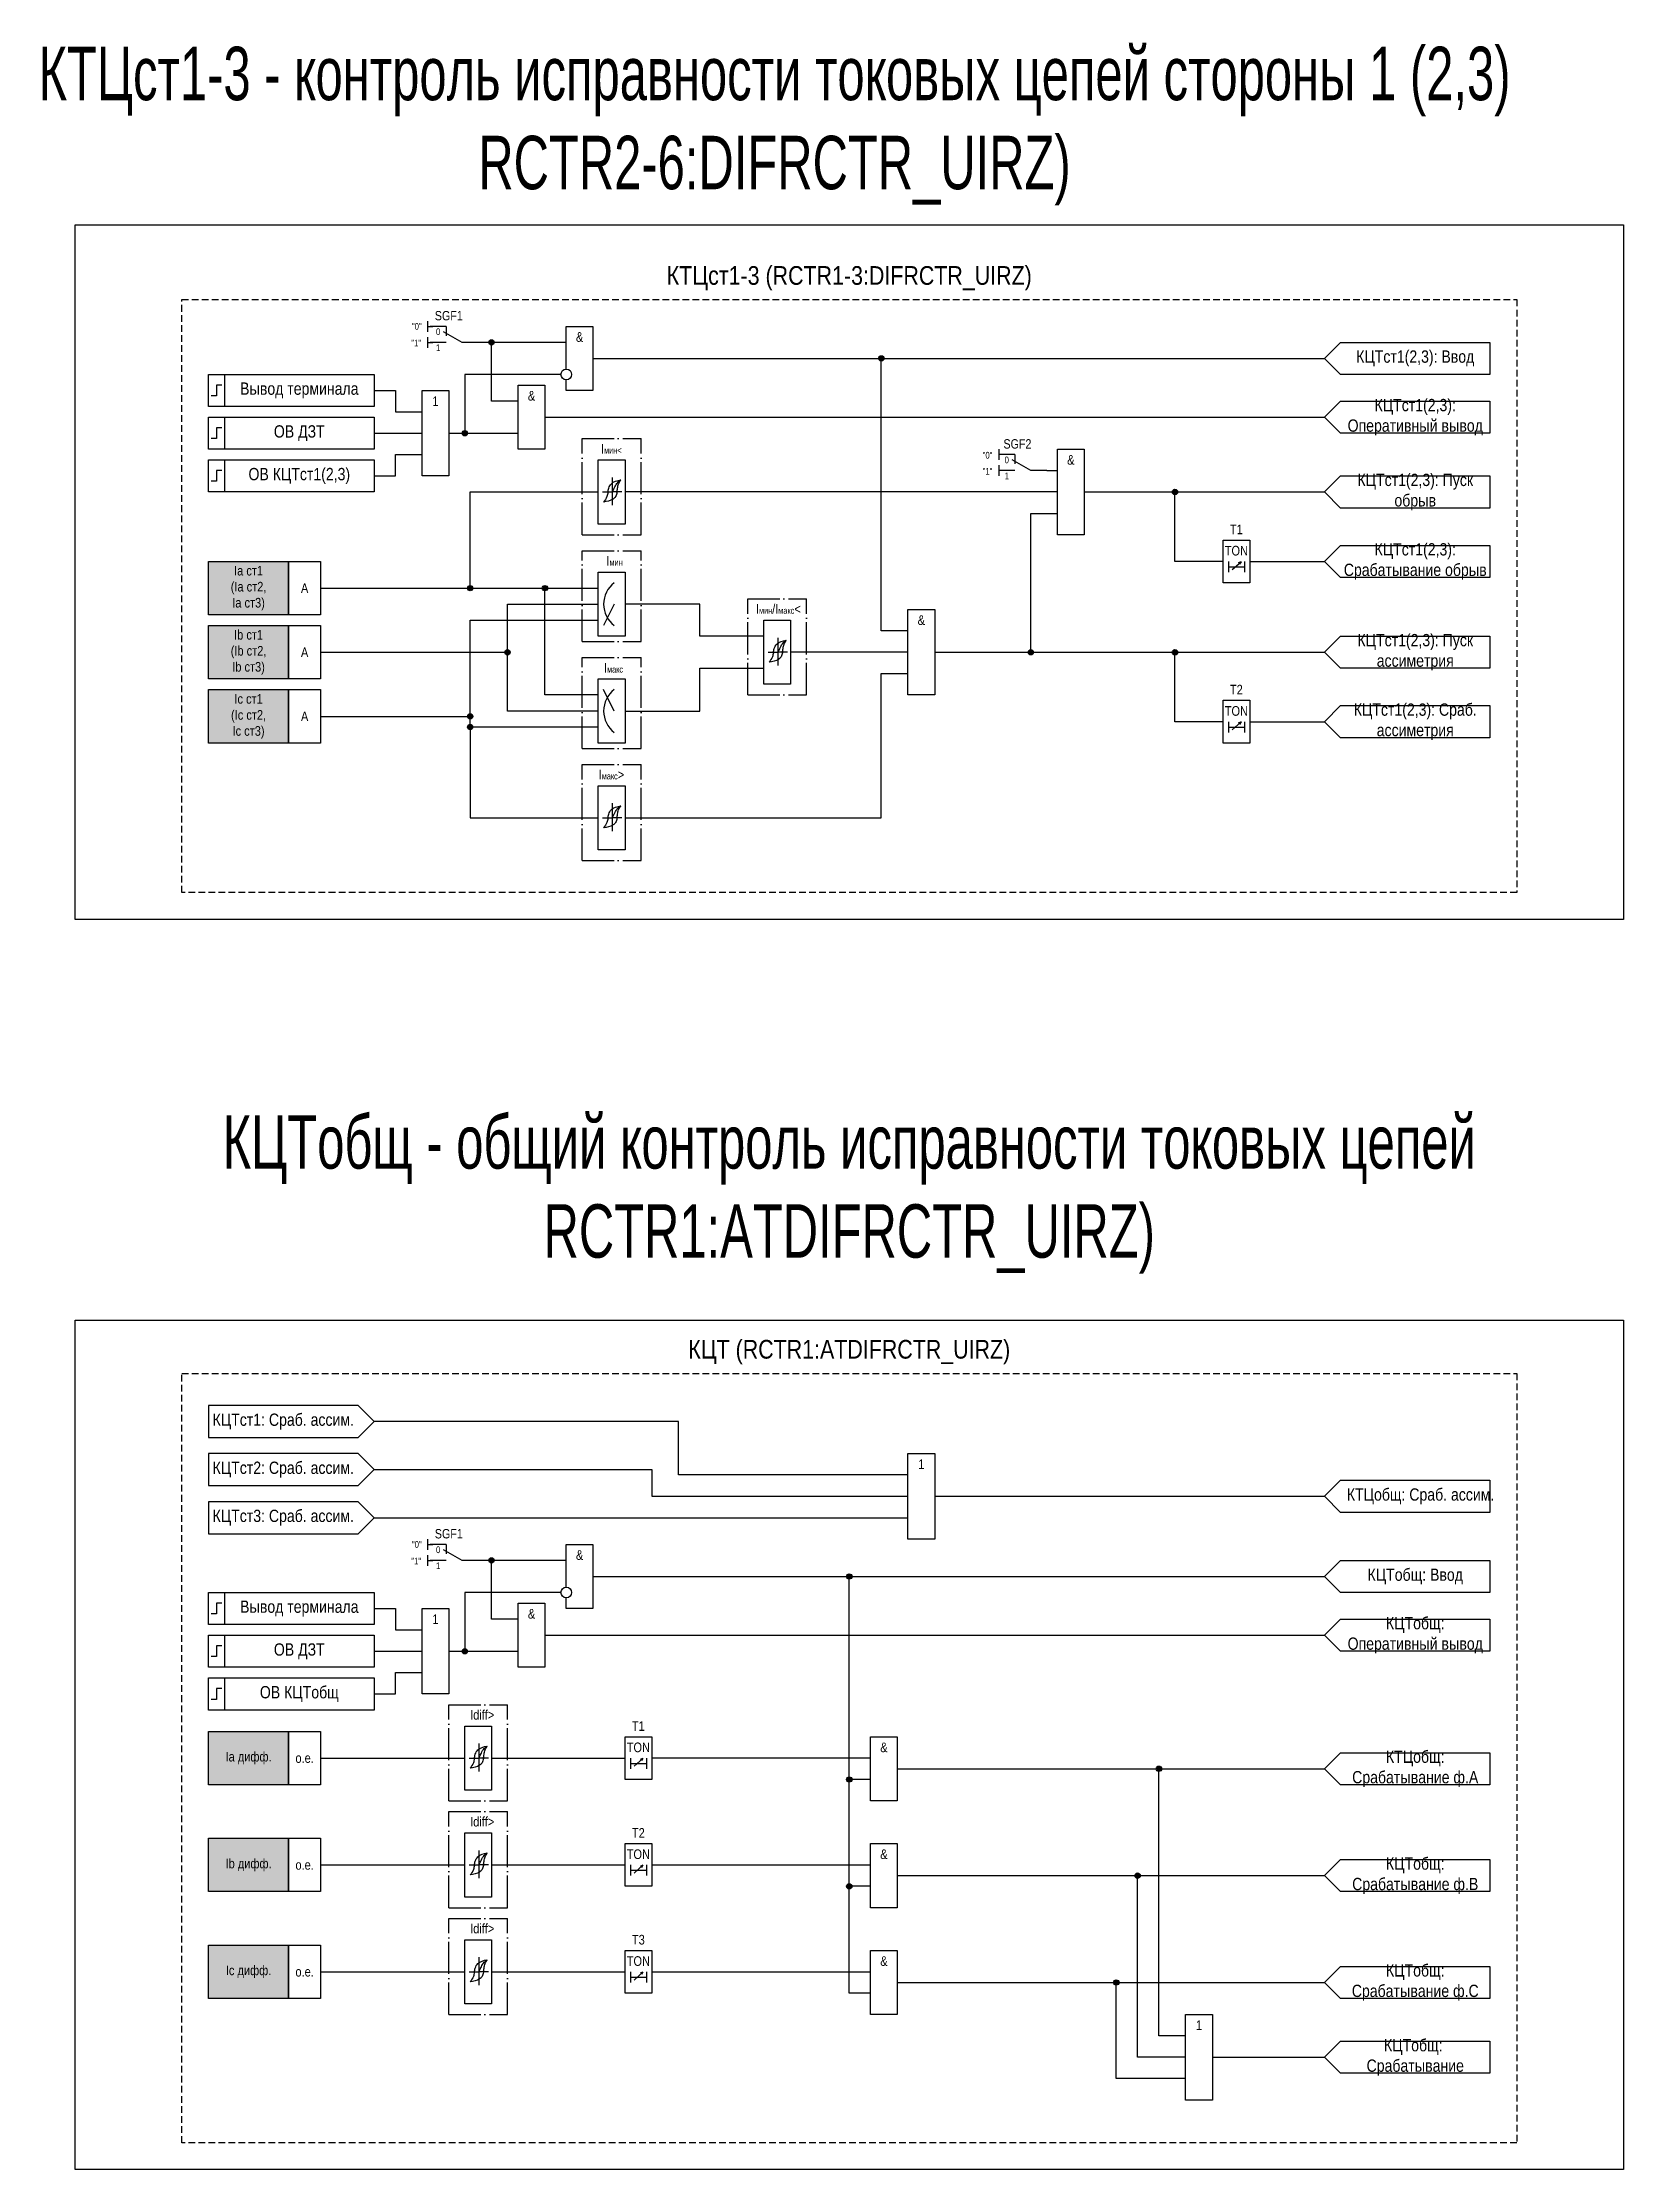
# Model space of a CAD drawing. Header units: millimetres. Extents: x -375 to 2714, y -997 to 626.
# Drawn here: x 2047.9 to 2344, y -259 to 139.1 of the extents above; entities that cross this region are included whole.
import ezdxf
from ezdxf.enums import TextEntityAlignment as Align

# ---------------------------------------------------------------- set-up
doc = ezdxf.new("R2010")
doc.units = ezdxf.units.MM
doc.linetypes.add('ACAD_ISO04W100', pattern=[30, 24, -3, 0, -3])
doc.linetypes.add('штриховая2', pattern=[0.375, 0.25, -0.125])
doc.layers.add('TEXT', color=7, linetype='Continuous', lineweight=25)
doc.layers.add('Основная', color=7, linetype='Continuous')
doc.styles.add('1.8_Gost_RD', font='ARIALN.TTF', dxfattribs={"height": 1.8})
doc.styles.add('2.5_Gost_RD', font='ARIALN.TTF', dxfattribs={"height": 2.5})
doc.styles.add('3.5_Gost_RD', font='ARIALN.TTF', dxfattribs={"height": 3.5})
doc.styles.add('Вывод', font='ARIALN.TTF', dxfattribs={"height": 2.5})
doc.styles.add('Компонент', font='ARIALN.TTF', dxfattribs={"height": 3.5})

msp = doc.modelspace()

# ---------------------------------------------------------------- texts
at = {"color": 2, "ltscale": 100, "char_height": 10, "width": 290, "attachment_point": 5, "style": '3.5_Gost_RD'}
for s, insert in [('{\\W0.8;\\C3;КТЦст1-3 - контроль исправности токовых цепей стороны 1 (2,3) RCTR2-6:DIFRCTR_UIRZ)}', (2185, 123.5)), ('{\\W0.8;\\C3;КЦТобщ - общий контроль исправности токовых цепей RCTR1:ATDIFRCTR_UIRZ)}', (2199, -76.5))]:
    msp.add_mtext(s, dxfattribs=dict(at, insert=insert))
at = {"color": 30, "ltscale": 100, "char_height": 3.5, "width": 250, "attachment_point": 5, "style": '3.5_Gost_RD'}
for s, insert in [('\\pt108.5;КТЦст1-3 (RCTR1-3:DIFRCTR_UIRZ)', (2199, 95)), ('\\pt108.5;КЦТ (RCTR1:ATDIFRCTR_UIRZ)', (2199, -106))]:
    msp.add_mtext(s, dxfattribs=dict(at, insert=insert))
at = {"ltscale": 100, "char_height": 1.25, "attachment_point": 1, "style": '3.5_Gost_RD'}
for insert in [(2117, 83.5), (2117, -144.5)]:
    msp.add_mtext_dynamic_manual_height_columns('"1"', width=2, gutter_width=17.5, heights=[0], dxfattribs=dict(at, insert=insert))
at = {"ltscale": 100, "attachment_point": 5}
for s, insert, char_height, width, style in [('Вывод терминала', (2096, 74), 2.3, 28, '2.5_Gost_RD'), ('1', (2121.5, 72), 1.8, 5, '2.5_Gost_RD'), ('T1', (2271.5, 48), 1.8, 5, '2.5_Gost_RD'), ('TON', (2271.5, 44), 1.8, 5, '2.5_Gost_RD'), ('Ia ст1\\P(Ia ст2,\\PIa ст3)', (2086.5, 37), 1.8, 15, '1.8_Gost_RD'), ('А', (2097, 37), 1.8, 6, '1.8_Gost_RD'), ('Ib ст1\\P(Ib ст2,\\PIb ст3)', (2086.5, 25), 1.8, 15, '1.8_Gost_RD'), ('А', (2097, 25), 1.8, 6, '1.8_Gost_RD'), ('Ic ст1\\P(Ic ст2,\\PIc ст3)', (2086.5, 13), 1.8, 15, '1.8_Gost_RD'), ('T2', (2271.5, 18), 1.8, 5, '2.5_Gost_RD'), ('А', (2097, 13), 1.8, 6, '1.8_Gost_RD'), ('TON', (2271.5, 14), 1.8, 5, '2.5_Gost_RD'), ('Вывод терминала', (2096, -154), 2.3, 28, '2.5_Gost_RD'), ('1', (2121.5, -156), 1.8, 5, '2.5_Gost_RD'), ('T1', (2159.5, -176), 1.8, 5, '2.5_Gost_RD'), ('TON', (2159.5, -180), 1.8, 5, '2.5_Gost_RD'), ('Ia дифф.', (2086.5, -182), 1.8, 15, '1.8_Gost_RD'), ('о.е.', (2097, -182), 1.8, 6, '1.8_Gost_RD'), ('T2', (2159.5, -196), 1.8, 5, '2.5_Gost_RD'), ('TON', (2159.5, -200), 1.8, 5, '2.5_Gost_RD'), ('Ib дифф.', (2086.5, -202), 1.8, 15, '1.8_Gost_RD'), ('о.е.', (2097, -202), 1.8, 6, '1.8_Gost_RD'), ('T3', (2159.5, -216), 1.8, 5, '2.5_Gost_RD'), ('Ic дифф.', (2086.5, -222), 1.8, 15, '1.8_Gost_RD'), ('о.е.', (2097, -222), 1.8, 6, '1.8_Gost_RD'), ('TON', (2159.5, -220), 1.8, 5, '2.5_Gost_RD')]:
    msp.add_mtext(s, dxfattribs=dict(at, insert=insert, char_height=char_height, width=width, style=style))
at = {"color": 7, "ltscale": 100, "char_height": 1.8, "attachment_point": 1, "style": '1.8_Gost_RD'}
for s, insert in [('\\pi1.52179;I{\\H0.66667x;мин}', (2152, 43)), ('\\pi1.0688;I{\\H0.66667x;макс}', (2152, 23))]:
    msp.add_mtext_dynamic_manual_height_columns(s, width=11, gutter_width=17.5, heights=[0], dxfattribs=dict(at, insert=insert))
at = {"layer": 'TEXT', "color": 0, "ltscale": 100, "char_height": 2.3, "width": 28, "attachment_point": 5, "style": '2.5_Gost_RD'}
for insert in [(2096, 66), (2096, -162)]:
    msp.add_mtext('{\\C256;ОВ ДЗТ}', dxfattribs=dict(at, insert=insert))
at = {"layer": 'Основная', "ltscale": 100, "attachment_point": 5, "style": '2.5_Gost_RD'}
for s, insert, char_height, width in [('&', (2148.5, 84), 1.8, 5), ('КЦТст1(2,3): Ввод', (2305, 80), 2.3, 28), ('&', (2139.5, 73), 1.8, 5), ('&', (2240.5, 61), 1.8, 5), ('&', (2212.5, 31), 1.8, 5), ('1', (2212.5, -127), 1.8, 5), ('&', (2148.5, -144), 1.8, 5), ('КЦТобщ: Ввод', (2305, -148), 2.3, 28), ('&', (2139.5, -155), 1.8, 5), ('&', (2205.5, -180), 1.8, 5), ('&', (2205.5, -200), 1.8, 5), ('&', (2205.5, -220), 1.8, 5), ('1', (2264.5, -232), 1.8, 5)]:
    msp.add_mtext(s, dxfattribs=dict(at, insert=insert, char_height=char_height, width=width))
at = {"layer": 'Основная', "color": 0, "ltscale": 100, "char_height": 2.3, "attachment_point": 5, "style": '2.5_Gost_RD'}
for s, insert, width in [('{\\C256;КЦТст1(2,3): Оперативный вывод}', (2305, 69), 28), ('{\\C256;ОВ КЦТст1(2,3)}', (2096, 58), 28), ('{\\C256;КЦТст1(2,3): Пуск обрыв}', (2305, 55), 28), ('{\\C256;КЦТст1(2,3): Срабатывание обрыв}', (2305, 42), 28), ('{\\C256;КЦТст1(2,3): Пуск ассиметрия}', (2305, 25), 28), ('{\\C256;КЦТст1(2,3): Сраб. ассиметрия}', (2305, 12), 28), ('{\\C256;КЦТст1: Сраб. ассим.}', (2093, -119), 28), ('{\\C256;КЦТст2: Сраб. ассим.}', (2093, -128), 28), ('{\\C256;КТЦобщ: Сраб. ассим.}', (2306, -133), 26.5083), ('{\\C256;КЦТст3: Сраб. ассим.}', (2093, -137), 28), ('{\\C256;КЦТобщ: Оперативный вывод}', (2305, -159), 28), ('{\\C256;ОВ КЦТобщ}', (2096, -170), 28), ('{\\C256;КТЦобщ: Срабатывание ф.А}', (2305, -184), 26.5083), ('{\\C256;КЦТобщ: Срабатывание ф.В}', (2305, -204), 25.2956), ('{\\C256;КЦТобщ: Срабатывание ф.С}', (2305, -224), 25.7463), ('{\\C256;КЦТобщ:  Срабатывание}', (2305, -238), 28)]:
    msp.add_mtext(s, dxfattribs=dict(at, insert=insert, width=width))
at = {"layer": 'Основная', "color": 7, "ltscale": 100, "char_height": 1.8, "attachment_point": 1, "style": '1.8_Gost_RD'}
for s, width, insert in [('\\pi1.52179;I{\\H0.66667x;мин<}', 4, (2151, 64)), ('\\pi1.52179;I{\\H0.66667x;мин\\H1.5x;/}I{\\H0.66667x;макс\\H1.5x;<}', 10, (2180, 34)), ('\\pi1.0688;I{\\H0.66667x;макс\\H1.5x;>}', 5, (2151, 3)), ('Idiff>', 4, (2128, -173)), ('Idiff>', 4, (2128, -193)), ('Idiff>', 4, (2128, -213))]:
    msp.add_mtext_dynamic_manual_height_columns(s, width=width, gutter_width=17.5, heights=[0], dxfattribs=dict(at, insert=insert))
at = {"layer": 'Основная', "ltscale": 100, "char_height": 1.25, "attachment_point": 1, "style": '3.5_Gost_RD'}
for s, insert in [('"0"', (2224, 62.5)), ('"1"', (2224, 59.5))]:
    msp.add_mtext_dynamic_manual_height_columns(s, width=2, gutter_width=17.5, heights=[0], dxfattribs=dict(at, insert=insert))

# ---------------------------------------------------------------- blocks, each defined once
blk = doc.blocks.new('*U892')
at = {"layer": 'Основная', "linetype": 'ACAD_ISO04W100', "ltscale": 0.25}
for p, q in [((0, 0), (11, 0)), ((0, -17), (0, 0)), ((11, -17), (11, 0)), ((0, -17), (11, -17))]:
    blk.add_line(p, q, dxfattribs=at)
at = {"layer": 'Основная', "style": 'Компонент'}
blk.add_attdef('ОУ', text='', height=3.5, dxfattribs=at).set_placement((11, 0), align=Align.MIDDLE_CENTER)
blk = doc.blocks.new('Точка')
at = {"ltscale": 100}
h = blk.add_hatch(color=256, dxfattribs=at)
h.dxf.hatch_style = 1
edge = h.paths.add_edge_path()
edge.add_arc((0, 0), 0.5, 0, 360)
blk.add_circle((0, 0), 0.5, dxfattribs=at)
blk = doc.blocks.new('*U898')
at = {"layer": 'Основная', "linetype": 'ACAD_ISO04W100', "ltscale": 0.25}
for p, q in [((0, 0), (11, 0)), ((0, -18), (0, 0)), ((11, -18), (11, 0)), ((0, -18), (11, -18))]:
    blk.add_line(p, q, dxfattribs=at)
at = {"layer": 'Основная', "style": 'Компонент'}
blk.add_attdef('ОУ', text='', height=3.5, dxfattribs=at).set_placement((11, 0), align=Align.MIDDLE_CENTER)
blk = doc.blocks.new('*U958')
at = {"layer": 'Основная', "color": 0}
blk.add_line((0, 0), (7, 4), dxfattribs=at)
at = {"layer": 'Основная', "ltscale": 0.35}
blk.add_line((6, 6), (6, 2.5), dxfattribs=at)
blk = doc.blocks.new('*U1016')
at = {"layer": 'Основная', "color": 0}
for p, q in [((-3, 6), (-9, 6)), ((-3, 0), (-9, 0)), ((9, 0), (3, 0))]:
    blk.add_line(p, q, dxfattribs=at)
at = {"layer": 'Основная', "ltscale": 0.25, "xscale": -1}
blk.add_blockref('*U958', (3, 0), dxfattribs=at)
at = {"layer": 'Основная'}
for tag, height, style, p in [('ОУ', 3.5, 'Компонент', (-2, 10)), ('В1', 2.5, 'Вывод', (-13, 6)), ('В2', 2.5, 'Вывод', (-6, 4)), ('В3', 2.5, 'Вывод', (-6, -2))]:
    blk.add_attdef(tag, text='', height=height, dxfattribs=dict(at, style=style)).set_placement(p, align=Align.MIDDLE_CENTER)
blk = doc.blocks.new('*U985')
at = {"layer": 'Основная', "color": 0}
for p, q in [((-3, 6), (-9, 6)), ((-3, 0), (-9, 0)), ((9, 0), (3, 0))]:
    blk.add_line(p, q, dxfattribs=at)
at = {"layer": 'Основная', "ltscale": 0.25, "xscale": -1}
blk.add_blockref('*U958', (3, 0), dxfattribs=at)
at = {"layer": 'Основная'}
for tag, height, style, p in [('ОУ', 3.5, 'Компонент', (-2, 10)), ('В1', 2.5, 'Вывод', (-14, 6)), ('В2', 2.5, 'Вывод', (-6, 4)), ('В3', 2.5, 'Вывод', (-6, -2))]:
    blk.add_attdef(tag, text='', height=height, dxfattribs=dict(at, style=style)).set_placement(p, align=Align.MIDDLE_CENTER)

# ---------------------------------------------------------------- hatches: boundary and pattern name
at = {"ltscale": 100, "true_color": 0xf7941d}
h = msp.add_hatch(color=30, dxfattribs=at)
h.dxf.hatch_style = 1
h.paths.add_polyline_path([(2079, 42), (2094, 42), (2094, 32), (2079, 32)])
h = msp.add_hatch(color=30, dxfattribs=at)
h.dxf.hatch_style = 1
h.paths.add_polyline_path([(2079, 30), (2094, 30), (2094, 20), (2079, 20)])
h = msp.add_hatch(color=30, dxfattribs=at)
h.dxf.hatch_style = 1
h.paths.add_polyline_path([(2079, 18), (2094, 18), (2094, 8), (2079, 8)])
h = msp.add_hatch(color=30, dxfattribs=at)
h.dxf.hatch_style = 1
h.paths.add_polyline_path([(2079, -177), (2094, -177), (2094, -187), (2079, -187)])
h = msp.add_hatch(color=30, dxfattribs=at)
h.dxf.hatch_style = 1
h.paths.add_polyline_path([(2079, -197), (2094, -197), (2094, -207), (2079, -207)])
h = msp.add_hatch(color=30, dxfattribs=at)
h.dxf.hatch_style = 1
h.paths.add_polyline_path([(2079, -217), (2094, -217), (2094, -227), (2079, -227)])

# ---------------------------------------------------------------- linework, layer by layer
at = {"ltscale": 100}
for p, q in [((2120, 87), (2120, 85)), ((2120, 86), (2121, 86)), ((2120, 84), (2120, 82)), ((2120, 83), (2121, 83)), ((2110, 66), (2119, 66)), ((2124, 66), (2137, 66)), ((2120, -141), (2120, -143)), ((2120, -142), (2121, -142)), ((2120, -144), (2120, -146)), ((2120, -145), (2121, -145)), ((2110, -162), (2119, -162)), ((2124, -162), (2137, -162))]:
    msp.add_line(p, q, dxfattribs=at)
at = {"color": 7, "ltscale": 100}
for p, q in [((2270.7, 40.46), (2272.37, 41.95)), ((2272.37, 41.95), (2271.85, 41.73)), ((2272.37, 41.95), (2272.11, 41.48)), ((2155, 34), (2153, 30)), ((2155, 14), (2153, 18)), ((2157, 14), (2162, 14)), ((2270.7, 10.46), (2272.37, 11.95)), ((2272.37, 11.95), (2271.85, 11.73)), ((2272.37, 11.95), (2272.11, 11.48)), ((2158.7, -183.54), (2160.37, -182.05)), ((2160.37, -182.05), (2159.85, -182.27)), ((2160.37, -182.05), (2160.11, -182.52)), ((2158.7, -203.54), (2160.37, -202.05)), ((2160.37, -202.05), (2159.85, -202.27)), ((2160.37, -202.05), (2160.11, -202.52)), ((2158.7, -223.54), (2160.37, -222.05)), ((2160.37, -222.05), (2159.85, -222.27)), ((2160.37, -222.05), (2160.11, -222.52))]:
    msp.add_line(p, q, dxfattribs=at)
at = {"color": 6, "ltscale": 100}
msp.add_lwpolyline([(2054, 105), (2344, 105), (2344, -25), (2054, -25)], close=True, dxfattribs=at)
at = {"ltscale": 100}
for points in [[(2137, 72), (2132, 72), (2132, 83), (2127, 83)], [(2146, 83), (2132, 83)], [(2151, 80), (2288, 80)], [(2210, 29), (2205, 29), (2205, 80)], [(2145, 77), (2127, 77), (2127, 66)], [(2110, 74), (2114, 74), (2114, 70), (2119, 70)], [(2137, 72), (2132, 72)], [(2142, 69), (2288, 69)], [(2110, 58), (2114, 58), (2114, 62), (2119, 62)], [(2236, 59), (2238, 59)], [(2128, 37), (2128, 55), (2152, 55)], [(2238, 55), (2157, 55)], [(2243, 55), (2288, 55)], [(2269, 42), (2260, 42), (2260, 55)], [(2215, 25), (2233, 25), (2233, 51), (2238, 51)], [(2270, 42), (2270, 40)], [(2270, 41), (2273, 41)], [(2273, 42), (2273, 40)], [(2274, 42), (2288, 42)], [(2152, 17), (2142, 17), (2142, 37)], [(2100, 25), (2135, 25), (2135, 34), (2152, 34)], [(2183, 28), (2171, 28), (2171, 34), (2157, 34)], [(2100, 13), (2128, 13), (2128, 31), (2152, 31)], [(2152, 14), (2135, 14), (2135, 25)], [(2210, 25), (2188, 25)], [(2233, 25), (2288, 25)], [(2269, 12), (2260, 12), (2260, 25)], [(2157, 14), (2171, 14), (2171, 22), (2183, 22)], [(2157, -6), (2205, -6), (2205, 21), (2210, 21)], [(2152, 11), (2128, 11), (2128, 13)], [(2270, 12), (2270, 10)], [(2273, 12), (2273, 10)], [(2274, 12), (2288, 12)], [(2128, 11), (2128, -6), (2152, -6)], [(2270, 11), (2273, 11)], [(2210, -129), (2167, -129), (2167, -119), (2110, -119)], [(2110, -128), (2162, -128), (2162, -133), (2210, -133)], [(2215, -133), (2288, -133)], [(2110, -137), (2210, -137)], [(2137, -156), (2132, -156), (2132, -145), (2127, -145)], [(2146, -145), (2132, -145)], [(2145, -151), (2127, -151), (2127, -162)], [(2151, -148), (2288, -148)], [(2203, -186), (2199, -186), (2199, -148)], [(2110, -154), (2114, -154), (2114, -158), (2119, -158)], [(2137, -156), (2132, -156)], [(2142, -159), (2288, -159)], [(2110, -170), (2114, -170), (2114, -166), (2119, -166)], [(2158, -182), (2158, -184)], [(2158, -183), (2161, -183)], [(2161, -182), (2161, -184)], [(2203, -182), (2162, -182)], [(2203, -206), (2199, -206), (2199, -186)], [(2208, -184), (2288, -184)], [(2262, -234), (2257, -234), (2257, -184)], [(2158, -202), (2158, -204)], [(2158, -203), (2161, -203)], [(2161, -202), (2161, -204)], [(2162, -202), (2203, -202)], [(2203, -226), (2199, -226), (2199, -206)], [(2208, -204), (2288, -204)], [(2262, -238), (2253, -238), (2253, -204)], [(2158, -222), (2158, -224)], [(2161, -222), (2161, -224)], [(2162, -222), (2203, -222)], [(2158, -223), (2161, -223)], [(2208, -224), (2288, -224)], [(2262, -242), (2249, -242), (2249, -224)], [(2267, -238), (2288, -238)]]:
    msp.add_lwpolyline(points, dxfattribs=at)
for points in [[(2079, 77), (2082, 77), (2082, 71), (2079, 71)], [(2079, 77), (2110, 77), (2110, 71), (2079, 71)], [(2119, 74), (2124, 74), (2124, 58), (2119, 58)], [(2079, 69), (2082, 69), (2082, 63), (2079, 63)], [(2079, 69), (2110, 69), (2110, 63), (2079, 63)], [(2079, 61), (2082, 61), (2082, 55), (2079, 55)], [(2079, 61), (2110, 61), (2110, 55), (2079, 55)], [(2238, 63), (2243, 63), (2243, 47), (2238, 47)], [(2269, 46), (2274, 46), (2274, 38), (2269, 38)], [(2079, 42), (2094, 42), (2094, 32), (2079, 32)], [(2094, 42), (2100, 42), (2100, 32), (2094, 32)], [(2152, 40), (2157, 40), (2157, 28), (2152, 28)], [(2210, 33), (2215, 33), (2215, 17), (2210, 17)], [(2079, 30), (2094, 30), (2094, 20), (2079, 20)], [(2094, 30), (2100, 30), (2100, 20), (2094, 20)], [(2152, 20), (2157, 20), (2157, 8), (2152, 8)], [(2079, 18), (2094, 18), (2094, 8), (2079, 8)], [(2094, 18), (2100, 18), (2100, 8), (2094, 8)], [(2269, 16), (2274, 16), (2274, 8), (2269, 8)], [(2054, -100), (2344, -100), (2344, -259), (2054, -259)], [(2210, -125), (2215, -125), (2215, -141), (2210, -141)], [(2079, -151), (2082, -151), (2082, -157), (2079, -157)], [(2079, -151), (2110, -151), (2110, -157), (2079, -157)], [(2119, -154), (2124, -154), (2124, -170), (2119, -170)], [(2079, -159), (2082, -159), (2082, -165), (2079, -165)], [(2079, -159), (2110, -159), (2110, -165), (2079, -165)], [(2079, -167), (2082, -167), (2082, -173), (2079, -173)], [(2079, -167), (2110, -167), (2110, -173), (2079, -173)], [(2079, -177), (2094, -177), (2094, -187), (2079, -187)], [(2094, -177), (2100, -177), (2100, -187), (2094, -187)], [(2157, -178), (2162, -178), (2162, -186), (2157, -186)], [(2079, -197), (2094, -197), (2094, -207), (2079, -207)], [(2094, -197), (2100, -197), (2100, -207), (2094, -207)], [(2157, -198), (2162, -198), (2162, -206), (2157, -206)], [(2079, -217), (2094, -217), (2094, -227), (2079, -227)], [(2094, -217), (2100, -217), (2100, -227), (2094, -227)], [(2157, -218), (2162, -218), (2162, -226), (2157, -226)], [(2262, -230), (2267, -230), (2267, -246), (2262, -246)]]:
    msp.add_lwpolyline(points, close=True, dxfattribs=at)
at = {"lineweight": 30, "ltscale": 100}
for points in [[(2081.5, 75), (2080.5, 75), (2080.5, 73), (2079.5, 73)], [(2081.5, 67), (2080.5, 67), (2080.5, 65), (2079.5, 65)], [(2081.5, 59), (2080.5, 59), (2080.5, 57), (2079.5, 57)], [(2081.5, -153), (2080.5, -153), (2080.5, -155), (2079.5, -155)], [(2081.5, -161), (2080.5, -161), (2080.5, -163), (2079.5, -163)], [(2081.5, -169), (2080.5, -169), (2080.5, -171), (2079.5, -171)]]:
    msp.add_lwpolyline(points, dxfattribs=at)
at = {"color": 7, "ltscale": 100}
for centre in [(2158, 34), (2158, 14)]:
    msp.add_arc(centre, 5, 126.8699, 233.1301, dxfattribs=at)
at = {"layer": 'Основная', "ltscale": 100}
for p, q in [((2152, 59.5), (2152, 61)), ((2152, 61), (2157, 61)), ((2152, 52), (2152, 60)), ((2157, 61), (2157, 55)), ((2227, 63), (2227, 61)), ((2227, 60), (2227, 58)), ((2152, 49), (2152, 52)), ((2157, 55), (2157, 49)), ((2157, 49), (2152, 49)), ((2183, 29.5), (2183, 31)), ((2183, 31), (2188, 31)), ((2183, 22), (2183, 30)), ((2188, 31), (2188, 25)), ((2188, 25), (2188, 19)), ((2183, 19), (2183, 22)), ((2188, 19), (2183, 19)), ((2152, -1.5), (2152, 0)), ((2152, 0), (2157, 0)), ((2157, 0), (2157, -6)), ((2152, -9), (2152, -1)), ((2157, -6), (2157, -12)), ((2152, -12), (2152, -9)), ((2157, -12), (2152, -12)), ((2127, -177.5), (2127, -176)), ((2127, -176), (2132, -176)), ((2127, -185), (2127, -177)), ((2132, -176), (2132, -182)), ((2132, -182), (2157, -182)), ((2132, -182), (2132, -188)), ((2127, -188), (2127, -185)), ((2132, -188), (2127, -188)), ((2127, -197.5), (2127, -196)), ((2127, -196), (2132, -196)), ((2127, -205), (2127, -197)), ((2132, -196), (2132, -202)), ((2132, -202), (2157, -202)), ((2132, -202), (2132, -208)), ((2127, -208), (2127, -205)), ((2132, -208), (2127, -208)), ((2127, -217.5), (2127, -216)), ((2127, -216), (2132, -216)), ((2127, -225), (2127, -217)), ((2132, -216), (2132, -222)), ((2132, -222), (2157, -222)), ((2132, -222), (2132, -228)), ((2127, -228), (2127, -225)), ((2132, -228), (2127, -228))]:
    msp.add_line(p, q, dxfattribs=at)
at = {"layer": 'Основная'}
for p, q in [((2154.6, 57.72), (2154.6, 52.52)), ((2185.6, 27.72), (2185.6, 22.52)), ((2154.6, -3.28), (2154.6, -8.48)), ((2129.6, -179.28), (2129.6, -184.48)), ((2129.6, -199.28), (2129.6, -204.48)), ((2129.6, -219.28), (2129.6, -224.48))]:
    msp.add_line(p, q, dxfattribs=at)
at = {"layer": 'Основная', "color": 7, "ltscale": 100}
for p, q in [((2152.79, 55), (2154.6, 55)), ((2156.42, 55), (2154.6, 55)), ((2100, 37), (2152, 37)), ((2183.79, 25), (2185.6, 25)), ((2187.42, 25), (2185.6, 25)), ((2152.79, -6), (2154.6, -6)), ((2156.42, -6), (2154.6, -6)), ((2100, -182), (2127, -182)), ((2127.79, -182), (2129.6, -182)), ((2131.42, -182), (2129.6, -182)), ((2100, -202), (2127, -202)), ((2127.79, -202), (2129.6, -202)), ((2131.42, -202), (2129.6, -202)), ((2100, -222), (2127, -222)), ((2127.79, -222), (2129.6, -222)), ((2131.42, -222), (2129.6, -222))]:
    msp.add_line(p, q, dxfattribs=at)
at = {"layer": 'Основная', "linetype": 'штриховая2', "ltscale": 5}
for points in [[(2074, 91), (2324, 91), (2324, -20), (2074, -20)], [(2074, -110), (2324, -110), (2324, -254), (2074, -254)]]:
    msp.add_lwpolyline(points, close=True, dxfattribs=at)
at = {"layer": 'Основная', "ltscale": 100}
for points in [[(2146, 78), (2146, 86), (2151, 86), (2151, 74), (2146, 74), (2146, 76)], [(2146, -150), (2146, -142), (2151, -142), (2151, -154), (2146, -154), (2146, -152)]]:
    msp.add_lwpolyline(points, dxfattribs=at)
for points in [[(2319, 83), (2319, 77), (2291, 77), (2288, 80), (2291, 83)], [(2137, 75), (2142, 75), (2142, 63), (2137, 63)], [(2319, 72), (2319, 66), (2291, 66), (2288, 69), (2291, 72)], [(2319, 58), (2319, 52), (2291, 52), (2288, 55), (2291, 58)], [(2319, 45), (2319, 39), (2291, 39), (2288, 42), (2291, 45)], [(2319, 28), (2319, 22), (2291, 22), (2288, 25), (2291, 28)], [(2319, 15), (2319, 9), (2291, 9), (2288, 12), (2291, 15)], [(2079, -116), (2079, -122), (2107, -122), (2110, -119), (2107, -116)], [(2079, -125), (2079, -131), (2107, -131), (2110, -128), (2107, -125)], [(2319, -130), (2319, -136), (2291, -136), (2288, -133), (2291, -130)], [(2079, -134), (2079, -140), (2107, -140), (2110, -137), (2107, -134)], [(2319, -145), (2319, -151), (2291, -151), (2288, -148), (2291, -145)], [(2137, -153), (2142, -153), (2142, -165), (2137, -165)], [(2319, -156), (2319, -162), (2291, -162), (2288, -159), (2291, -156)], [(2203, -178), (2208, -178), (2208, -190), (2203, -190)], [(2319, -181), (2319, -187), (2291, -187), (2288, -184), (2291, -181)], [(2203, -198), (2208, -198), (2208, -210), (2203, -210)], [(2319, -201), (2319, -207), (2291, -207), (2288, -204), (2291, -201)], [(2203, -218), (2208, -218), (2208, -230), (2203, -230)], [(2319, -221), (2319, -227), (2291, -227), (2288, -224), (2291, -221)], [(2319, -235), (2319, -241), (2291, -241), (2288, -238), (2291, -235)]]:
    msp.add_lwpolyline(points, close=True, dxfattribs=at)
for centre in [(2146, 77), (2146, -151)]:
    msp.add_circle(centre, 1, dxfattribs=at)
at = {"layer": 'Основная'}
for points in [[(2153.8, 54.92), (2153.95, 55.71), (2154.44, 56.54), (2156.2, 57.26)], [(2154.6, 55), (2155, 55.72), (2155.47, 56.6), (2156.2, 57.26)], [(2155.48, 54.92), (2155.6, 55.71), (2155.81, 56.54), (2156.2, 57.26)], [(2153.8, 54.92), (2153.6, 54.13), (2153, 53.12)], [(2155.48, 54.92), (2155.25, 54.13), (2154.76, 53.67), (2153, 53.12)], [(2184.8, 24.92), (2184.6, 24.13), (2184, 23.12)], [(2186.48, 24.92), (2186.25, 24.13), (2185.76, 23.67), (2184, 23.12)], [(2184.8, 24.92), (2184.95, 25.71), (2185.44, 26.54), (2187.2, 27.26)], [(2185.6, 25), (2186, 25.72), (2186.47, 26.6), (2187.2, 27.26)], [(2186.48, 24.92), (2186.6, 25.71), (2186.81, 26.54), (2187.2, 27.26)], [(2153.8, -6.08), (2153.95, -5.29), (2154.44, -4.46), (2156.2, -3.74)], [(2154.6, -6), (2155, -5.28), (2155.47, -4.4), (2156.2, -3.74)], [(2155.48, -6.08), (2155.6, -5.29), (2155.81, -4.46), (2156.2, -3.74)], [(2153.8, -6.08), (2153.6, -6.87), (2153, -7.88)], [(2155.48, -6.08), (2155.25, -6.87), (2154.76, -7.33), (2153, -7.88)], [(2128.8, -182.08), (2128.6, -182.87), (2128, -183.88)], [(2130.48, -182.08), (2130.25, -182.87), (2129.76, -183.33), (2128, -183.88)], [(2128.8, -182.08), (2128.95, -181.29), (2129.44, -180.46), (2131.2, -179.74)], [(2129.6, -182), (2130, -181.28), (2130.47, -180.4), (2131.2, -179.74)], [(2130.48, -182.08), (2130.6, -181.29), (2130.81, -180.46), (2131.2, -179.74)], [(2128.8, -202.08), (2128.6, -202.87), (2128, -203.88)], [(2130.48, -202.08), (2130.25, -202.87), (2129.76, -203.33), (2128, -203.88)], [(2128.8, -202.08), (2128.95, -201.29), (2129.44, -200.46), (2131.2, -199.74)], [(2129.6, -202), (2130, -201.28), (2130.47, -200.4), (2131.2, -199.74)], [(2130.48, -202.08), (2130.6, -201.29), (2130.81, -200.46), (2131.2, -199.74)], [(2128.8, -222.08), (2128.6, -222.87), (2128, -223.88)], [(2130.48, -222.08), (2130.25, -222.87), (2129.76, -223.33), (2128, -223.88)], [(2128.8, -222.08), (2128.95, -221.29), (2129.44, -220.46), (2131.2, -219.74)], [(2129.6, -222), (2130, -221.28), (2130.47, -220.4), (2131.2, -219.74)], [(2130.48, -222.08), (2130.6, -221.29), (2130.81, -220.46), (2131.2, -219.74)]]:
    msp.add_spline(points, degree=3, dxfattribs=at)

# ---------------------------------------------------------------- block references
at = {"layer": 'Основная', "ltscale": 0.25, "xscale": 0.5, "yscale": 0.5, "zscale": 0.5}
for p in [(2125, 83), (2125, -145)]:
    msp.add_blockref('*U985', p, dxfattribs=at).add_auto_attribs({'ОУ': 'SGF1', 'В1': '"0"', 'В2': '0', 'В3': '1'})
at = {"layer": 'Основная', "ltscale": 100}
for p in [(2132, 83), (2205, 80), (2127, 66), (2260, 55), (2128, 37), (2142, 37), (2135, 25), (2233, 25), (2260, 25), (2128, 13), (2128, 11), (2132, -145), (2199, -148), (2127, -162), (2199, -186), (2257, -184), (2199, -206), (2253, -204), (2249, -224)]:
    msp.add_blockref('Точка', p, dxfattribs=at)
at = {"layer": 'Основная', "ltscale": 0.25}
for name, p in [('*U898', (2149, 65)), ('*U892', (2149, 44)), ('*U898', (2180, 35)), ('*U892', (2149, 24)), ('*U898', (2149, 4)), ('*U898', (2124, -172)), ('*U898', (2124, -192)), ('*U898', (2124, -212))]:
    msp.add_blockref(name, p, dxfattribs=at)
ref = msp.add_blockref('*U1016', (2231.5, 59), dxfattribs=dict(at, xscale=0.5, yscale=0.5, zscale=0.5))
ref.add_attrib('ОУ', 'SGF2', dxfattribs={"height": 1.75, "style": 'Компонент'}).set_placement((2230.5, 64), align=Align.MIDDLE_CENTER)
ref.add_attrib('В2', '0', dxfattribs={"height": 1.25, "style": 'Вывод'}).set_placement((2228.5, 61), align=Align.MIDDLE_CENTER)
ref.add_attrib('В3', '1', dxfattribs={"height": 1.25, "style": 'Вывод'}).set_placement((2228.5, 58), align=Align.MIDDLE_CENTER)

msp.set_redraw_order([(e.dxf.handle, doc.entitydb.next_handle()) for e in msp.query("TEXT MTEXT ATTDEF DIMENSION ARC_DIMENSION")])  # texts and dimensions are drawn at this point

doc.saveas('drawing.dxf')
